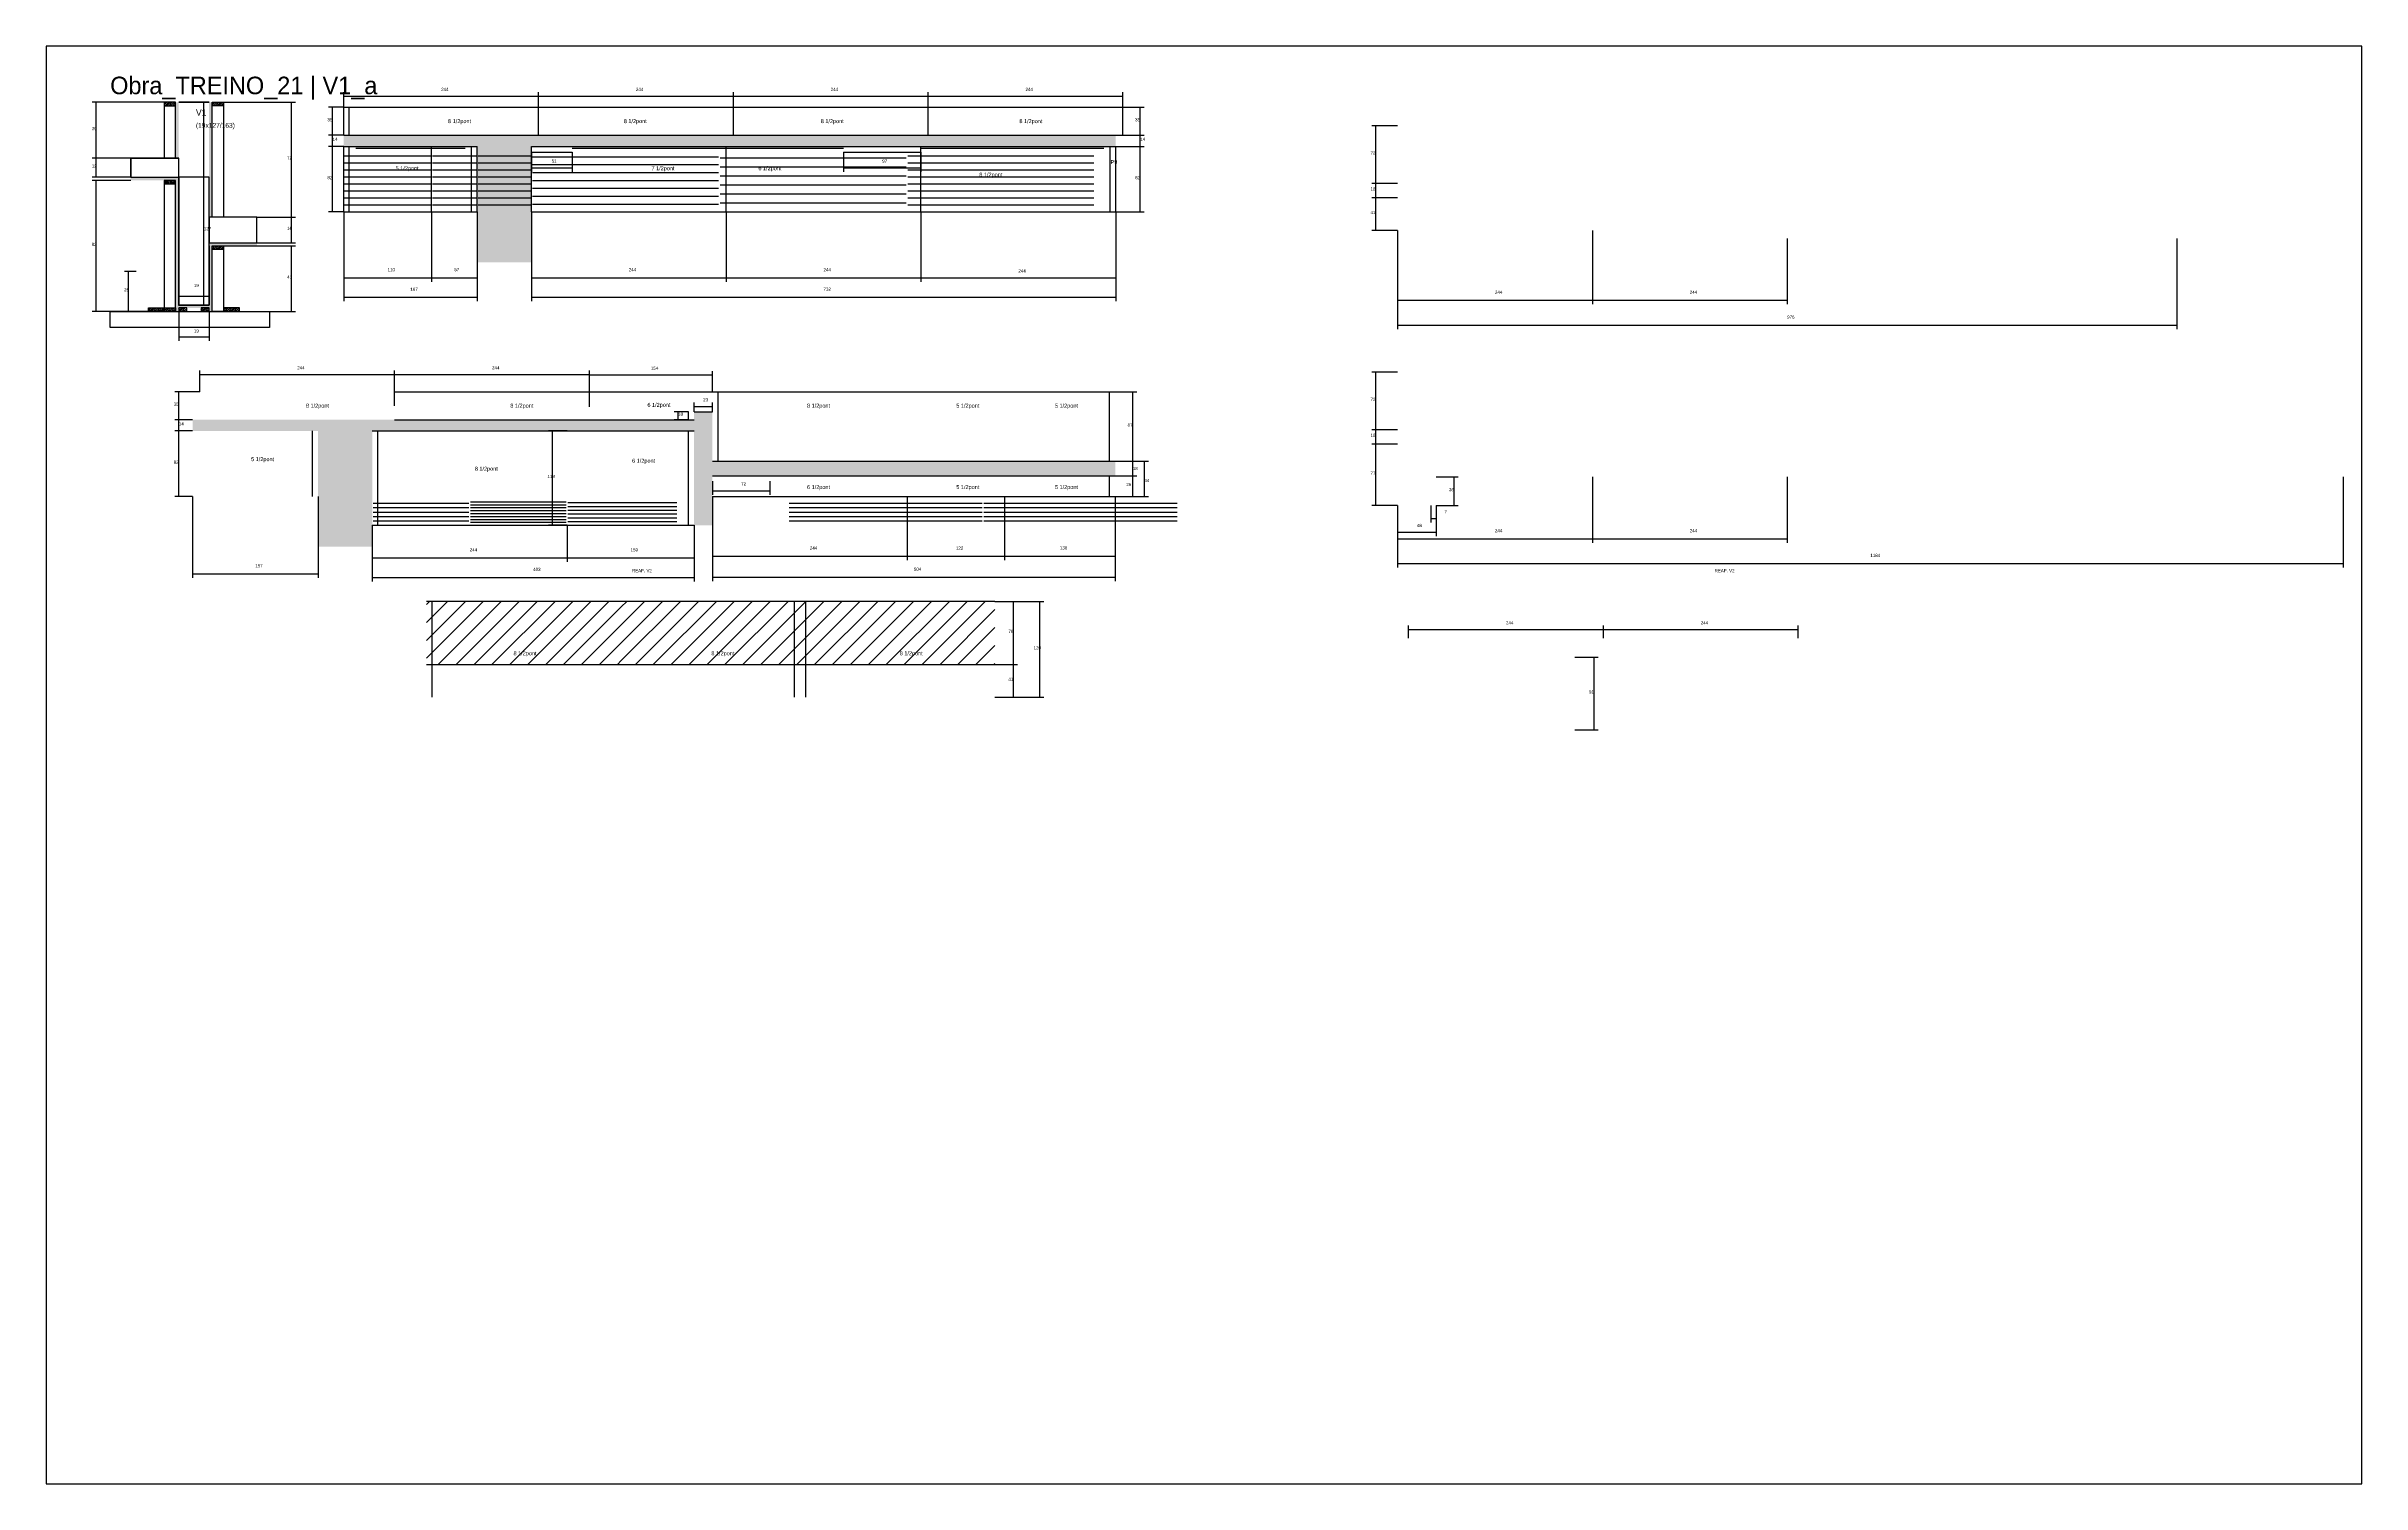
# Model space of a CAD drawing. Header units: metres. Extents: x -41 to 34800, y -36000 to 1848.
# Drawn here: x 31900 to 34800, y -19800 to -18000 of the extents above; entities that cross this region are included whole.
import ezdxf

# ---------------------------------------------------------------- set-up
doc = ezdxf.new("R2010")
doc.units = ezdxf.units.M
for name, color, linetype in [('CELL_BORDER', 8, 'Continuous'), ('CONCRETO', 251, 'Continuous'), ('COTA', 4, 'Continuous'), ('Cota Seção (2x)', 4, 'Continuous'), ('Hachura', 253, 'Continuous'), ('LABEL_ID', 3, 'Continuous'), ('Madeira', 126, 'Continuous'), ('NOMENCLATURA', 7, 'Continuous'), ('Painéis', 200, 'Continuous'), ('PONTALETE', 2, 'Continuous'), ('SARR_2.2x7', 40, 'Continuous'), ('Texto Seção', 7, 'Continuous')]:
    doc.layers.add(name, color=color, linetype=linetype)

msp = doc.modelspace()

# ---------------------------------------------------------------- hatches: boundary and pattern name
at = {"layer": 'COTA'}
h = msp.add_hatch(dxfattribs=at)
h.set_pattern_fill('AR-CONC', scale=0.03)
h.paths.add_polyline_path([(32439.5, -18270.4), (32507.5, -18270.4), (32507.5, -18207.4), (32507.5, -18125.4), (32995.5, -18125.4), (33239.5, -18125.4), (33239.5, -18111.4), (33004.5, -18111.4), (32516.5, -18111.4), (32272.5, -18111.4), (32272.5, -18125.4), (32439.5, -18125.4), (32439.5, -18207.4)])
h = msp.add_hatch(dxfattribs=at)
h.set_pattern_fill('AR-CONC', scale=0.03)
h.paths.add_polyline_path([(32734.3, -18457.7), (32711.3, -18457.7), (32711.3, -18467.7), (32336.3, -18467.7), (32096.3, -18467.7), (32083.3, -18467.7), (32083.3, -18481.7), (32240.3, -18481.7), (32240.3, -18563.7), (32240.3, -18626.7), (32308.3, -18626.7), (32308.3, -18599.7), (32308.3, -18481.7), (32711.3, -18481.7), (32711.3, -18599.7), (32734.3, -18599.7), (32734.3, -18563.7), (32734.3, -18537.7), (33238.8, -18537.7), (33238.8, -18519.7), (32734.3, -18519.7)])
at = {"layer": 'Hachura'}
h = msp.add_hatch(dxfattribs=at)
h.set_pattern_fill('ANSI31', scale=0.5)
h.paths.add_polyline_path([(32047.8, -18070), (32047.8, -18074.4), (32047.8, -18074.4), (32061.8, -18074.4), (32061.8, -18074.4), (32061.8, -18070), (32061.8, -18070), (32047.8, -18070)])
h = msp.add_hatch(color=8, dxfattribs=at)
h.dxf.hatch_style = 1
h.paths.add_polyline_path([(32061.8, -18070), (32065.8, -18070), (32065.8, -18070), (32065.8, -18140), (32065.8, -18140), (32061.8, -18140), (32061.8, -18140), (32061.8, -18070)])
h = msp.add_hatch(color=8, dxfattribs=at)
h.dxf.hatch_style = 1
h.paths.add_polyline_path([(32107.8, -18070), (32103.8, -18070), (32103.8, -18214), (32107.8, -18214)])
h = msp.add_hatch(dxfattribs=at)
h.set_pattern_fill('ANSI31', scale=0.5)
h.paths.add_polyline_path([(32121.8, -18070), (32121.8, -18074.4), (32121.8, -18074.4), (32107.8, -18074.4), (32107.8, -18074.4), (32107.8, -18070), (32107.8, -18070), (32121.8, -18070)])
h = msp.add_hatch(color=8, dxfattribs=at)
h.dxf.hatch_style = 1
h.paths.add_polyline_path([(32005.8, -18168), (32005.8, -18164), (32005.8, -18164), (32065.8, -18164), (32065.8, -18164), (32065.8, -18168), (32065.8, -18168), (32005.8, -18168)])
h = msp.add_hatch(dxfattribs=at)
h.set_pattern_fill('ANSI31', scale=0.5)
h.paths.add_polyline_path([(32047.8, -18168), (32047.8, -18172.4), (32047.8, -18172.4), (32061.8, -18172.4), (32061.8, -18172.4), (32061.8, -18168), (32061.8, -18168), (32047.8, -18168)])
h = msp.add_hatch(color=8, dxfattribs=at)
h.dxf.hatch_style = 1
h.paths.add_polyline_path([(32061.8, -18168), (32065.8, -18168), (32065.8, -18168), (32065.8, -18332), (32065.8, -18332), (32061.8, -18332), (32061.8, -18332), (32061.8, -18168)])
h = msp.add_hatch(color=8, dxfattribs=at)
h.dxf.hatch_style = 1
h.paths.add_polyline_path([(32103.8, -18250), (32103.8, -18246), (32103.8, -18246), (32163.8, -18246), (32163.8, -18246), (32163.8, -18250), (32163.8, -18250), (32103.8, -18250)])
h = msp.add_hatch(color=8, dxfattribs=at)
h.dxf.hatch_style = 1
h.paths.add_polyline_path([(32107.8, -18250), (32103.8, -18250), (32103.8, -18332), (32107.8, -18332)])
h = msp.add_hatch(dxfattribs=at)
h.set_pattern_fill('ANSI31', scale=0.5)
h.paths.add_polyline_path([(32121.8, -18250), (32121.8, -18254.4), (32121.8, -18254.4), (32107.8, -18254.4), (32107.8, -18254.4), (32107.8, -18250), (32107.8, -18250), (32121.8, -18250)])
h = msp.add_hatch(dxfattribs=at)
h.set_pattern_fill('ANSI31', scale=0.5)
h.paths.add_polyline_path([(32027.8, -18332), (32027.8, -18327.6), (32027.8, -18327.6), (32047.8, -18327.6), (32047.8, -18327.6), (32047.8, -18332), (32047.8, -18332), (32027.8, -18332)])
h = msp.add_hatch(dxfattribs=at)
h.set_pattern_fill('ANSI31', scale=0.5)
h.paths.add_polyline_path([(32047.8, -18332), (32047.8, -18327.6), (32047.8, -18327.6), (32061.8, -18327.6), (32061.8, -18327.6), (32061.8, -18332), (32061.8, -18332), (32047.8, -18332)])
h = msp.add_hatch(color=8, dxfattribs=at)
h.dxf.hatch_style = 1
h.paths.add_polyline_path([(32103.8, -18327.6), (32103.8, -18324), (32103.8, -18324), (32065.8, -18324), (32065.8, -18324), (32065.8, -18327.6), (32065.8, -18327.6), (32103.8, -18327.6)])
h = msp.add_hatch(dxfattribs=at)
h.set_pattern_fill('ANSI31', scale=0.5)
h.paths.add_polyline_path([(32075.8, -18332), (32075.8, -18327.6), (32075.8, -18327.6), (32065.8, -18327.6), (32065.8, -18327.6), (32065.8, -18332), (32065.8, -18332), (32075.8, -18332)])
h = msp.add_hatch(dxfattribs=at)
h.set_pattern_fill('ANSI31', scale=0.5)
h.paths.add_polyline_path([(32103.8, -18332), (32103.8, -18327.6), (32103.8, -18327.6), (32093.8, -18327.6), (32093.8, -18327.6), (32093.8, -18332), (32093.8, -18332), (32103.8, -18332)])
h = msp.add_hatch(dxfattribs=at)
h.set_pattern_fill('ANSI31', scale=0.5)
h.paths.add_polyline_path([(32141.8, -18332), (32141.8, -18327.6), (32141.8, -18327.6), (32121.8, -18327.6), (32121.8, -18327.6), (32121.8, -18332), (32121.8, -18332), (32141.8, -18332)])
h = msp.add_hatch(dxfattribs=at)
h.set_pattern_fill('ANSI31', scale=5)
h.paths.add_polyline_path([(32620.2, -18774.2), (32620.2, -18695.2), (32376.2, -18695.2), (32376.2, -18774.2)])
h = msp.add_hatch(dxfattribs=at)
h.set_pattern_fill('ANSI31', scale=5)
h.paths.add_polyline_path([(32844.2, -18774.2), (32844.2, -18695.2), (32620.2, -18695.2), (32620.2, -18774.2)])
h = msp.add_hatch(dxfattribs=at)
h.set_pattern_fill('ANSI31', scale=5)
h.paths.add_polyline_path([(33088.2, -18774.2), (33088.2, -18695.2), (32844.2, -18695.2), (32844.2, -18774.2)])

# ---------------------------------------------------------------- linework, layer by layer
at = {"layer": 'CELL_BORDER'}
msp.add_lwpolyline([(31900, -19800), (34800, -19800), (34800, -18000), (31900, -18000)], close=True, dxfattribs=at)
at = {"layer": 'CONCRETO'}
for points in [[(32103.8, -18070), (32065.8, -18070)], [(32005.8, -18164), (32005.8, -18140), (32065.8, -18140)], [(32103.8, -18250), (32103.8, -18324), (32065.8, -18324), (32065.8, -18164)], [(32163.8, -18246), (32163.8, -18214), (32103.8, -18214)]]:
    msp.add_lwpolyline(points, dxfattribs=at)
for points in [[(32065.8, -18070), (32103.8, -18070), (32103.8, -18070), (32065.8, -18070)], [(32005.8, -18164), (32065.8, -18164), (32065.8, -18140), (32005.8, -18140)], [(32065.8, -18324), (32103.8, -18324), (32103.8, -18164), (32065.8, -18164)], [(32103.8, -18246), (32163.8, -18246), (32163.8, -18214), (32103.8, -18214)]]:
    msp.add_lwpolyline(points, close=True, dxfattribs=at)
at = {"layer": 'COTA'}
for p, q in [((32272.5, -18093.9), (32272.5, -18057.4)), ((32272.5, -18062.4), (32516.5, -18062.4)), ((32516.5, -18093.9), (32516.5, -18057.4)), ((32516.5, -18076.4), (32516.5, -18057.4)), ((32516.5, -18062.4), (32760.5, -18062.4)), ((32760.5, -18076.4), (32760.5, -18057.4)), ((32760.5, -18076.4), (32760.5, -18057.4)), ((32760.5, -18062.4), (33004.5, -18062.4)), ((33004.5, -18076.4), (33004.5, -18057.4)), ((33004.5, -18076.4), (33004.5, -18057.4)), ((33004.5, -18062.4), (33248.5, -18062.4)), ((33248.5, -18076.4), (33248.5, -18057.4)), ((32047.8, -18070), (31957.4, -18070)), ((31962.4, -18140), (31962.4, -18070)), ((32121.8, -18070), (32212.1, -18070)), ((32207.1, -18214), (32207.1, -18070)), ((32272.5, -18076.4), (32253.6, -18076.4)), ((32258.6, -18111.4), (32258.6, -18076.4)), ((33248.5, -18076.4), (33275.2, -18076.4)), ((33270.2, -18111.4), (33270.2, -18076.4)), ((32272.5, -18111.4), (32253.6, -18111.4)), ((32272.5, -18111.4), (32253.6, -18111.4)), ((32258.6, -18125.4), (32258.6, -18111.4)), ((33239.5, -18111.4), (33275.2, -18111.4)), ((33248.5, -18111.4), (33275.2, -18111.4)), ((33270.2, -18125.4), (33270.2, -18111.4)), ((33592.4, -18099.6), (33560.1, -18099.6)), ((33565.1, -18171.6), (33565.1, -18099.6)), ((32005.8, -18140), (31957.4, -18140)), ((32005.8, -18140), (31957.4, -18140)), ((31962.4, -18164), (31962.4, -18140)), ((32272.5, -18125.4), (32253.6, -18125.4)), ((32272.5, -18125.4), (32253.6, -18125.4)), ((32258.6, -18207.4), (32258.6, -18125.4)), ((32507.5, -18132.4), (32507.5, -18157.2)), ((32507.5, -18152.2), (32558.5, -18152.2)), ((32558.5, -18132.4), (32558.5, -18157.2)), ((32898.5, -18132.4), (32898.5, -18157.2)), ((32898.5, -18152.2), (32995.5, -18152.2)), ((32995.5, -18132.4), (32995.5, -18157.2)), ((33239.5, -18125.4), (33275.2, -18125.4)), ((33239.5, -18125.4), (33275.2, -18125.4)), ((33270.2, -18207.4), (33270.2, -18125.4)), ((32005.8, -18164), (31957.4, -18164)), ((32005.8, -18168), (31957.4, -18168)), ((31962.4, -18332), (31962.4, -18168)), ((33592.4, -18171.6), (33560.1, -18171.6)), ((33592.4, -18171.6), (33560.1, -18171.6)), ((33565.1, -18189.6), (33565.1, -18171.6)), ((32272.5, -18207.4), (32253.6, -18207.4)), ((32272.5, -18207.4), (32272.5, -18294.8)), ((32272.5, -18207.4), (32272.5, -18319.3)), ((32382.5, -18207.4), (32382.5, -18294.8)), ((32382.5, -18207.4), (32382.5, -18294.8)), ((32439.5, -18207.4), (32439.5, -18294.8)), ((32439.5, -18207.4), (32439.5, -18319.3)), ((32507.5, -18207.4), (32507.5, -18294.8)), ((32507.5, -18207.4), (32507.5, -18319.3)), ((32751.5, -18207.4), (32751.5, -18294.8)), ((32751.5, -18207.4), (32751.5, -18294.8)), ((32995.5, -18207.4), (32995.5, -18294.8)), ((32995.5, -18207.4), (32995.5, -18294.8)), ((33239.5, -18207.4), (33239.5, -18319.3)), ((33239.5, -18207.4), (33239.5, -18294.8)), ((33239.5, -18207.4), (33275.2, -18207.4)), ((33592.4, -18189.6), (33560.1, -18189.6)), ((33592.4, -18189.6), (33560.1, -18189.6)), ((33565.1, -18230.6), (33565.1, -18189.6)), ((32163.8, -18214), (32212.1, -18214)), ((32163.8, -18214), (32212.1, -18214)), ((32207.1, -18246), (32207.1, -18214)), ((33592.4, -18230.6), (33560.1, -18230.6)), ((33592.4, -18230.6), (33592.4, -18323.1)), ((33592.4, -18230.6), (33592.4, -18354.1)), ((33836.4, -18230.6), (33836.4, -18323.1)), ((33836.4, -18230.6), (33836.4, -18323.1)), ((34080.4, -18240.6), (34080.4, -18323.1)), ((34568.4, -18240.6), (34568.4, -18354.1)), ((32121.8, -18250), (32212.1, -18250)), ((32163.8, -18246), (32212.1, -18246)), ((32207.1, -18332), (32207.1, -18250)), ((32012.5, -18282), (31997.9, -18282)), ((32002.9, -18332), (32002.9, -18282)), ((32272.5, -18289.8), (32382.5, -18289.8)), ((32382.5, -18289.8), (32439.5, -18289.8)), ((32507.5, -18289.8), (32751.5, -18289.8)), ((32751.5, -18289.8), (32995.5, -18289.8)), ((32995.5, -18289.8), (33239.5, -18289.8)), ((32272.5, -18314.3), (32439.5, -18314.3)), ((32507.5, -18314.3), (33239.5, -18314.3)), ((33592.4, -18318.1), (33836.4, -18318.1)), ((33836.4, -18318.1), (34080.4, -18318.1)), ((32027.8, -18332), (31957.4, -18332)), ((32027.8, -18332), (31997.9, -18332)), ((32065.8, -18332), (32065.8, -18369)), ((32103.8, -18332), (32103.8, -18369)), ((32141.8, -18332), (32212.1, -18332)), ((33592.4, -18349.1), (34568.4, -18349.1)), ((32065.8, -18364), (32103.8, -18364)), ((32092.3, -18432.7), (32092.3, -18406.1)), ((32092.3, -18411.1), (32336.3, -18411.1)), ((32336.3, -18450.2), (32336.3, -18406.1)), ((32336.3, -18434.9), (32336.3, -18406.1)), ((32336.3, -18411.1), (32580.3, -18411.1)), ((32580.3, -18451.3), (32580.3, -18406.1)), ((32580.3, -18432.7), (32580.3, -18406.6)), ((32580.3, -18411.6), (32734.3, -18411.6)), ((32734.3, -18432.7), (32734.3, -18406.6)), ((33592.4, -18408.1), (33560.1, -18408.1)), ((33565.1, -18480.1), (33565.1, -18408.1)), ((32092.3, -18432.7), (32061, -18432.7)), ((32066, -18467.7), (32066, -18432.7)), ((33238.8, -18432.7), (33265.8, -18432.7)), ((33260.8, -18519.7), (33260.8, -18432.7)), ((32083.3, -18467.7), (32061, -18467.7)), ((32083.3, -18467.7), (32061, -18467.7)), ((32066, -18481.7), (32066, -18467.7)), ((32704.3, -18457.7), (32686.4, -18457.7)), ((32704.3, -18467.7), (32686.4, -18467.7)), ((32691.4, -18467.7), (32691.4, -18457.7)), ((32711.3, -18457.7), (32711.3, -18446)), ((32711.3, -18451), (32734.3, -18451)), ((32734.3, -18457.7), (32734.3, -18446)), ((32083.3, -18481.7), (32061, -18481.7)), ((32083.3, -18481.7), (32061, -18481.7)), ((32066, -18563.7), (32066, -18481.7)), ((32552.3, -18481.7), (32529.2, -18481.7)), ((32534.2, -18599.7), (32534.2, -18481.7)), ((33592.4, -18480.1), (33560.1, -18480.1)), ((33592.4, -18480.1), (33560.1, -18480.1)), ((33592.4, -18498.1), (33560.1, -18498.1)), ((33592.4, -18498.1), (33560.1, -18498.1)), ((33565.1, -18498.1), (33565.1, -18480.1)), ((33565.1, -18575.1), (33565.1, -18498.1)), ((33238.8, -18519.7), (33265.8, -18519.7)), ((33238.8, -18519.7), (33280.3, -18519.7)), ((33238.8, -18519.7), (33265.8, -18519.7)), ((33260.8, -18537.7), (33260.8, -18519.7)), ((33275.3, -18563.7), (33275.3, -18519.7)), ((32734.3, -18544.7), (32734.3, -18561.6)), ((32734.3, -18556.6), (32806.3, -18556.6)), ((32806.3, -18544.7), (32806.3, -18561.6)), ((33238.8, -18537.7), (33265.8, -18537.7)), ((33238.8, -18537.7), (33265.8, -18537.7)), ((33260.8, -18563.7), (33260.8, -18537.7)), ((33640.9, -18539.1), (33668.3, -18539.1)), ((33663.3, -18575.1), (33663.3, -18539.1)), ((33836.4, -18539.1), (33836.4, -18621.6)), ((33836.4, -18539.1), (33836.4, -18621.6)), ((34080.4, -18539.1), (34080.4, -18621.6)), ((34776.9, -18539.1), (34776.9, -18652.6)), ((32083.3, -18563.7), (32061, -18563.7)), ((32083.3, -18563.7), (32083.3, -18665.7)), ((32240.3, -18563.7), (32240.3, -18665.7)), ((32734.3, -18563.7), (32734.3, -18643.4)), ((32734.3, -18563.7), (32734.3, -18669.9)), ((32978.3, -18563.7), (32978.3, -18643.4)), ((32978.3, -18563.7), (32978.3, -18643.4)), ((33100.3, -18563.7), (33100.3, -18643.4)), ((33100.3, -18563.7), (33100.3, -18643.4)), ((33238.8, -18563.7), (33265.8, -18563.7)), ((33238.8, -18563.7), (33280.3, -18563.7)), ((33238.8, -18563.7), (33238.8, -18669.9)), ((33238.8, -18576), (33238.8, -18643.4)), ((33592.4, -18575.1), (33560.1, -18575.1)), ((33592.4, -18575.1), (33592.4, -18621.6)), ((33592.4, -18575.1), (33592.4, -18652.6)), ((33592.4, -18575.1), (33592.4, -18613.5)), ((33633.9, -18575.1), (33633.9, -18596.5)), ((33640.9, -18575.1), (33640.9, -18596.5)), ((33640.9, -18575.1), (33640.9, -18613.5)), ((33640.9, -18575.1), (33668.3, -18575.1)), ((32308.3, -18599.7), (32308.3, -18645.7)), ((32308.3, -18599.7), (32308.3, -18670.2)), ((32552.3, -18599.7), (32529.2, -18599.7)), ((32552.3, -18599.7), (32552.3, -18645.7)), ((32552.3, -18599.7), (32552.3, -18645.7)), ((32711.3, -18599.7), (32711.3, -18645.7)), ((32711.3, -18599.7), (32711.3, -18670.2)), ((33592.4, -18608.5), (33640.9, -18608.5)), ((33592.4, -18616.6), (33836.4, -18616.6)), ((33633.9, -18591.5), (33640.9, -18591.5)), ((33836.4, -18616.6), (34080.4, -18616.6)), ((32308.3, -18640.7), (32552.3, -18640.7)), ((32552.3, -18640.7), (32711.3, -18640.7)), ((32734.3, -18638.4), (32978.3, -18638.4)), ((32978.3, -18638.4), (33100.3, -18638.4)), ((33100.3, -18638.4), (33238.8, -18638.4)), ((32083.3, -18660.7), (32240.3, -18660.7)), ((32308.3, -18665.2), (32711.3, -18665.2)), ((32734.3, -18664.9), (33238.8, -18664.9)), ((33592.4, -18647.6), (34776.9, -18647.6)), ((33088.2, -18695.2), (33149.2, -18695.2)), ((33088.2, -18695.2), (33116.4, -18695.2)), ((33111.4, -18774.2), (33111.4, -18695.2)), ((33144.2, -18815.2), (33144.2, -18695.2)), ((33606.2, -18741.1), (33606.2, -18725.5)), ((33606.2, -18730.5), (33850.2, -18730.5)), ((33850.2, -18741.1), (33850.2, -18725.5)), ((33850.2, -18741.1), (33850.2, -18725.5)), ((33850.2, -18730.5), (34094.2, -18730.5)), ((34094.2, -18741.1), (34094.2, -18725.5)), ((33088.2, -18774.2), (33116.4, -18774.2)), ((33088.2, -18774.2), (33116.4, -18774.2)), ((33111.4, -18815.2), (33111.4, -18774.2)), ((33814.3, -18765.1), (33843.7, -18765.1)), ((33838.7, -18856.1), (33838.7, -18765.1)), ((33088.2, -18815.2), (33149.2, -18815.2)), ((33088.2, -18815.2), (33116.4, -18815.2)), ((33814.3, -18856.1), (33843.7, -18856.1))]:
    msp.add_line(p, q, dxfattribs=at)
at = {"layer": 'Cota Seção (2x)'}
for p, q in [((32065.8, -18070), (32102.4, -18070)), ((32097.4, -18324), (32097.4, -18070)), ((32065.5, -18324), (32102.4, -18324)), ((32065.8, -18324), (32065.8, -18308)), ((32065.8, -18313), (32103.8, -18313)), ((32103.8, -18324), (32103.8, -18308))]:
    msp.add_line(p, q, dxfattribs=at)
at = {"layer": 'Madeira'}
for points in [[(32047.8, -18070), (32047.8, -18074.4), (32061.8, -18074.4), (32061.8, -18070)], [(32047.8, -18140), (32061.8, -18140), (32061.8, -18070), (32047.8, -18070)], [(32121.8, -18070), (32121.8, -18074.4), (32107.8, -18074.4), (32107.8, -18070)], [(32121.8, -18214), (32107.8, -18214), (32107.8, -18070), (32121.8, -18070)], [(32047.8, -18168), (32047.8, -18172.4), (32061.8, -18172.4), (32061.8, -18168)], [(32047.8, -18332), (32061.8, -18332), (32061.8, -18168), (32047.8, -18168)], [(32121.8, -18250), (32121.8, -18254.4), (32107.8, -18254.4), (32107.8, -18250)], [(32121.8, -18332), (32107.8, -18332), (32107.8, -18250), (32121.8, -18250)], [(32027.8, -18332), (32027.8, -18327.6), (32047.8, -18327.6), (32047.8, -18332)], [(32047.8, -18332), (32047.8, -18327.6), (32061.8, -18327.6), (32061.8, -18332)], [(32075.8, -18332), (32075.8, -18327.6), (32065.8, -18327.6), (32065.8, -18332)], [(32103.8, -18332), (32103.8, -18327.6), (32093.8, -18327.6), (32093.8, -18332)], [(32141.8, -18332), (32141.8, -18327.6), (32121.8, -18327.6), (32121.8, -18332)], [(32179.6, -18352), (31980, -18352), (31980, -18332), (32179.6, -18332)]]:
    msp.add_lwpolyline(points, close=True, dxfattribs=at)
at = {"layer": 'Painéis'}
for p, q in [((32272.5, -18076.4), (32516.5, -18076.4)), ((32272.5, -18111.4), (32272.5, -18076.4)), ((32516.5, -18076.4), (33004.5, -18076.4)), ((32516.5, -18111.4), (32516.5, -18076.4)), ((32760.5, -18111.4), (32760.5, -18076.4)), ((33004.5, -18076.4), (33248.5, -18076.4)), ((33004.5, -18111.4), (33004.5, -18076.4)), ((33248.5, -18111.4), (33248.5, -18076.4)), ((32272.5, -18111.4), (32516.5, -18111.4)), ((32516.5, -18111.4), (33004.5, -18111.4)), ((33004.5, -18111.4), (33248.5, -18111.4)), ((32272.5, -18125.4), (32439.5, -18125.4)), ((32272.5, -18207.4), (32272.5, -18125.4)), ((32382.5, -18207.4), (32382.5, -18125.4)), ((32439.5, -18207.4), (32439.5, -18125.4)), ((32507.5, -18125.4), (32995.5, -18125.4)), ((32507.5, -18207.4), (32507.5, -18125.4)), ((32751.5, -18207.4), (32751.5, -18125.4)), ((32995.5, -18125.4), (33239.5, -18125.4)), ((32995.5, -18207.4), (32995.5, -18125.4)), ((33239.5, -18207.4), (33239.5, -18125.4)), ((32272.5, -18207.4), (32439.5, -18207.4)), ((32507.5, -18207.4), (32995.5, -18207.4)), ((32995.5, -18207.4), (33239.5, -18207.4)), ((32336.3, -18432.7), (32734.3, -18432.7)), ((32734.3, -18432.7), (33238.8, -18432.7)), ((32336.3, -18467.7), (32711.3, -18467.7)), ((32711.3, -18457.7), (32734.3, -18457.7)), ((32308.3, -18481.7), (32711.3, -18481.7)), ((32734.3, -18519.7), (33238.8, -18519.7)), ((32734.3, -18537.7), (33238.8, -18537.7)), ((32734.3, -18563.7), (33238.8, -18563.7)), ((32308.3, -18599.7), (32711.3, -18599.7))]:
    msp.add_line(p, q, dxfattribs=at)
for points in [[(32844.2, -18695.2), (32376.2, -18695.2)], [(33088.2, -18695.2), (32844.2, -18695.2)], [(32376.2, -18774.2), (33088.2, -18774.2)]]:
    msp.add_lwpolyline(points, dxfattribs=at)
at = {"layer": 'SARR_2.2x7'}
for p, q in [((32279.5, -18111.4), (32279.5, -18076.4)), ((32273.5, -18137.2), (32381.9, -18137.2)), ((32273.5, -18146), (32381.9, -18146)), ((32279.5, -18207.4), (32279.5, -18125.4)), ((32287.5, -18127.6), (32382.5, -18127.6)), ((32382.5, -18127.6), (32424.5, -18127.6)), ((32383.9, -18137.2), (32438.9, -18137.2)), ((32383.9, -18146), (32438.9, -18146)), ((32432.5, -18207.4), (32432.5, -18125.4)), ((32440.9, -18137.2), (32506.9, -18137.2)), ((32440.9, -18146), (32506.9, -18146)), ((32507.5, -18132.4), (32558.5, -18132.4)), ((32508.9, -18138.3), (32741.9, -18138.3)), ((32508.9, -18148.2), (32741.9, -18148.2)), ((32558.5, -18127.6), (32751.5, -18127.6)), ((32743.9, -18139.7), (32976.9, -18139.7)), ((32743.9, -18151), (32976.9, -18151)), ((32751.5, -18127.6), (32898.5, -18127.6)), ((32898.5, -18132.4), (32995.5, -18132.4)), ((32978.9, -18137.2), (33211.9, -18137.2)), ((32978.9, -18146), (33211.9, -18146)), ((32995.5, -18127.6), (33224.5, -18127.6)), ((33232.5, -18207.4), (33232.5, -18125.4)), ((32273.5, -18154.7), (32381.9, -18154.7)), ((32273.5, -18163.5), (32381.9, -18163.5)), ((32273.5, -18172.3), (32381.9, -18172.3)), ((32273.5, -18181.1), (32381.9, -18181.1)), ((32383.9, -18154.7), (32438.9, -18154.7)), ((32383.9, -18163.5), (32438.9, -18163.5)), ((32383.9, -18172.3), (32438.9, -18172.3)), ((32383.9, -18181.1), (32438.9, -18181.1)), ((32440.9, -18154.7), (32506.9, -18154.7)), ((32440.9, -18163.5), (32506.9, -18163.5)), ((32440.9, -18172.3), (32506.9, -18172.3)), ((32440.9, -18181.1), (32506.9, -18181.1)), ((32508.9, -18158), (32741.9, -18158)), ((32508.9, -18167.9), (32741.9, -18167.9)), ((32508.9, -18177.8), (32741.9, -18177.8)), ((32743.9, -18162.3), (32976.9, -18162.3)), ((32743.9, -18173.5), (32976.9, -18173.5)), ((32978.9, -18154.7), (33211.9, -18154.7)), ((32978.9, -18163.5), (33211.9, -18163.5)), ((32978.9, -18172.3), (33211.9, -18172.3)), ((32978.9, -18181.1), (33211.9, -18181.1)), ((32273.5, -18189.8), (32381.9, -18189.8)), ((32273.5, -18198.6), (32381.9, -18198.6)), ((32383.9, -18189.8), (32438.9, -18189.8)), ((32383.9, -18198.6), (32438.9, -18198.6)), ((32440.9, -18189.8), (32506.9, -18189.8)), ((32440.9, -18198.6), (32506.9, -18198.6)), ((32508.9, -18187.7), (32741.9, -18187.7)), ((32508.9, -18197.5), (32741.9, -18197.5)), ((32743.9, -18184.8), (32976.9, -18184.8)), ((32743.9, -18196.1), (32976.9, -18196.1)), ((32978.9, -18189.8), (33211.9, -18189.8)), ((32978.9, -18198.6), (33211.9, -18198.6)), ((32741.3, -18519.7), (32741.3, -18432.7)), ((33231.8, -18519.7), (33231.8, -18432.7)), ((32704.3, -18467.7), (32704.3, -18457.7)), ((32233.3, -18563.7), (32233.3, -18481.7)), ((32315.3, -18599.7), (32315.3, -18481.7)), ((32704.3, -18599.7), (32704.3, -18481.7)), ((33231.8, -18563.7), (33231.8, -18537.7)), ((32309.3, -18572.2), (32429.3, -18572.2)), ((32309.3, -18577.7), (32429.3, -18577.7)), ((32309.3, -18583.2), (32429.3, -18583.2)), ((32309.3, -18588.7), (32429.3, -18588.7)), ((32431.3, -18570.4), (32551.3, -18570.4)), ((32431.3, -18574), (32551.3, -18574)), ((32431.3, -18577.7), (32551.3, -18577.7)), ((32431.3, -18581.4), (32551.3, -18581.4)), ((32431.3, -18585), (32551.3, -18585)), ((32431.3, -18588.7), (32551.3, -18588.7)), ((32553.3, -18571.4), (32689.8, -18571.4)), ((32553.3, -18576.1), (32689.8, -18576.1)), ((32553.3, -18580.8), (32689.8, -18580.8)), ((32553.3, -18585.6), (32689.8, -18585.6)), ((32830.3, -18572.2), (33072.3, -18572.2)), ((32830.3, -18577.7), (33072.3, -18577.7)), ((32830.3, -18583.2), (33072.3, -18583.2)), ((32830.3, -18588.7), (33072.3, -18588.7)), ((33074.3, -18572.2), (33316.3, -18572.2)), ((33074.3, -18577.7), (33316.3, -18577.7)), ((33074.3, -18583.2), (33316.3, -18583.2)), ((33074.3, -18588.7), (33316.3, -18588.7)), ((32309.3, -18594.2), (32429.3, -18594.2)), ((32431.3, -18592.4), (32551.3, -18592.4)), ((32431.3, -18596), (32551.3, -18596)), ((32553.3, -18590.3), (32689.8, -18590.3)), ((32553.3, -18595), (32689.8, -18595)), ((32830.3, -18594.2), (33072.3, -18594.2)), ((33074.3, -18594.2), (33316.3, -18594.2)), ((32383.2, -18774.2), (32383.2, -18695.2)), ((32837.2, -18774.2), (32837.2, -18695.2)), ((32851.2, -18774.2), (32851.2, -18695.2)), ((32383.2, -18815.2), (32383.2, -18774.2)), ((32837.2, -18815.2), (32837.2, -18774.2)), ((32851.2, -18815.2), (32851.2, -18774.2))]:
    msp.add_line(p, q, dxfattribs=at)

# ---------------------------------------------------------------- texts
at = {"layer": 'COTA'}
for s, p in [('244', (32394.5, -18055.9)), ('244', (32638.5, -18055.9)), ('244', (32882.5, -18055.9)), ('244', (33126.5, -18055.9)), ('35', (32252.1, -18093.9)), ('35', (33263.7, -18093.9)), ('35', (31956.9, -18105)), ('14', (32258.6, -18118.4)), ('14', (33270.2, -18118.4)), ('12', (31956.9, -18152)), ('72', (32201.6, -18142)), ('51', (32533, -18145.7)), ('97', (32947, -18145.7)), ('72', (33558.6, -18135.6)), ('82', (32252.1, -18166.4)), ('82', (33263.7, -18166.4)), ('18', (33558.6, -18180.6)), ('41', (33558.6, -18210.1)), ('16', (32201.6, -18230)), ('82', (31956.9, -18250)), ('41', (32201.6, -18291)), ('110', (32327.5, -18281.7)), ('57', (32411, -18281.6)), ('244', (32629.5, -18281.7)), ('244', (32873.5, -18281.7)), ('244', (33117.5, -18283.3)), ('25', (31997.4, -18307)), ('167', (32356, -18306.2)), ('732', (32873.5, -18306.1)), ('244', (33714.4, -18310)), ('244', (33958.4, -18310)), ('19', (32084.8, -18358.5)), ('976', (34080.4, -18341)), ('244', (32214.3, -18404.6)), ('244', (32458.3, -18404.6)), ('154', (32657.3, -18405.1)), ('23', (32722.8, -18444.5)), ('72', (33558.6, -18444.1)), ('35', (32059.5, -18450.2)), ('14', (32066, -18474.7)), ('10', (32691.4, -18462.7)), ('87', (33254.3, -18476.2)), ('18', (33558.6, -18489.1)), ('82', (32059.5, -18522.7)), ('18', (33260.8, -18530.7)), ('118', (32527.7, -18540.7)), ('72', (32770.3, -18550.1)), ('26', (33252.7, -18550.7)), ('44', (33275.3, -18545.7)), ('77', (33558.6, -18536.6)), ('36', (33656.8, -18557.1)), ('7', (33651.2, -18585)), ('48', (33616.6, -18602)), ('244', (33714.4, -18608.5)), ('244', (33958.4, -18608.5)), ('244', (32430.3, -18632.6)), ('159', (32631.8, -18632.5)), ('244', (32856.3, -18630.3)), ('122', (33039.3, -18630.3)), ('138', (33169.6, -18630.1)), ('1184', (34184.6, -18639.5)), ('157', (32161.8, -18652.6)), ('403', (32509.8, -18657)), ('504', (32986.6, -18656.8)), ('79', (33104.9, -18734.7)), ('244', (33728.2, -18724)), ('244', (33972.2, -18724)), ('120', (33136.6, -18755.2)), ('41', (33104.9, -18794.7)), ('91', (33832.2, -18810.6))]:
    msp.add_text(s, height=4, dxfattribs=at).set_placement(p)
at = {"layer": 'Cota Seção (2x)'}
for s, p in [('127', (32097.4, -18230.3)), ('19', (32084.8, -18301.5))]:
    msp.add_text(s, height=4, dxfattribs=at).set_placement(p)
at = {"layer": 'LABEL_ID'}
msp.add_text('Obra_TREINO_21 | V1_a', height=22, dxfattribs=at).set_placement((31980, -18060))
at = {"layer": 'NOMENCLATURA'}
for s, p in [('8 1/2pont', (32403.2, -18096.2)), ('8 1/2pont', (32623.3, -18096.2)), ('8 1/2pont', (32870, -18096.2)), ('8 1/2pont', (33118.8, -18096.2)), ('5 1/2pont', (32337.5, -18155.2)), ('7 1/2pont', (32658, -18155.2)), ('6 1/2pont', (32791.9, -18155.2)), ('P9', (33233, -18147.5)), ('8 1/2pont', (33068.6, -18163.2)), ('8 1/2pont', (32225.2, -18452.5)), ('8 1/2pont', (32481.2, -18452.5)), ('6 1/2pont', (32652.9, -18451.5)), ('8 1/2pont', (32852.8, -18452.5)), ('5 1/2pont', (33039.8, -18452.5)), ('5 1/2pont', (33163.3, -18452.5)), ('5 1/2pont', (32156.5, -18519.5)), ('8 1/2pont', (32436.7, -18531.5)), ('6 1/2pont', (32633.7, -18521.5)), ('6 1/2pont', (32852.8, -18554.5)), ('5 1/2pont', (33039.8, -18554.5)), ('5 1/2pont', (33163.3, -18554.5)), ('8 1/2pont', (32485.2, -18762.6)), ('8 1/2pont', (32733, -18762.6)), ('8 1/2pont', (32968.9, -18762.6))]:
    msp.add_text(s, height=5, dxfattribs=at).set_placement(p)
at = {"layer": 'PONTALETE'}
for p in [(32633.6, -18658.7), (33989.6, -18658.7)]:
    msp.add_text('REAP. V2', height=4, dxfattribs=at).set_placement(p)
at = {"layer": 'Texto Seção'}
for s, height, p in [('V1', 8, (32087.4, -18087)), ('(19x127/163)', 6, (32087.4, -18102))]:
    msp.add_text(s, height=height, dxfattribs=at).set_placement(p)

doc.saveas('drawing.dxf')
